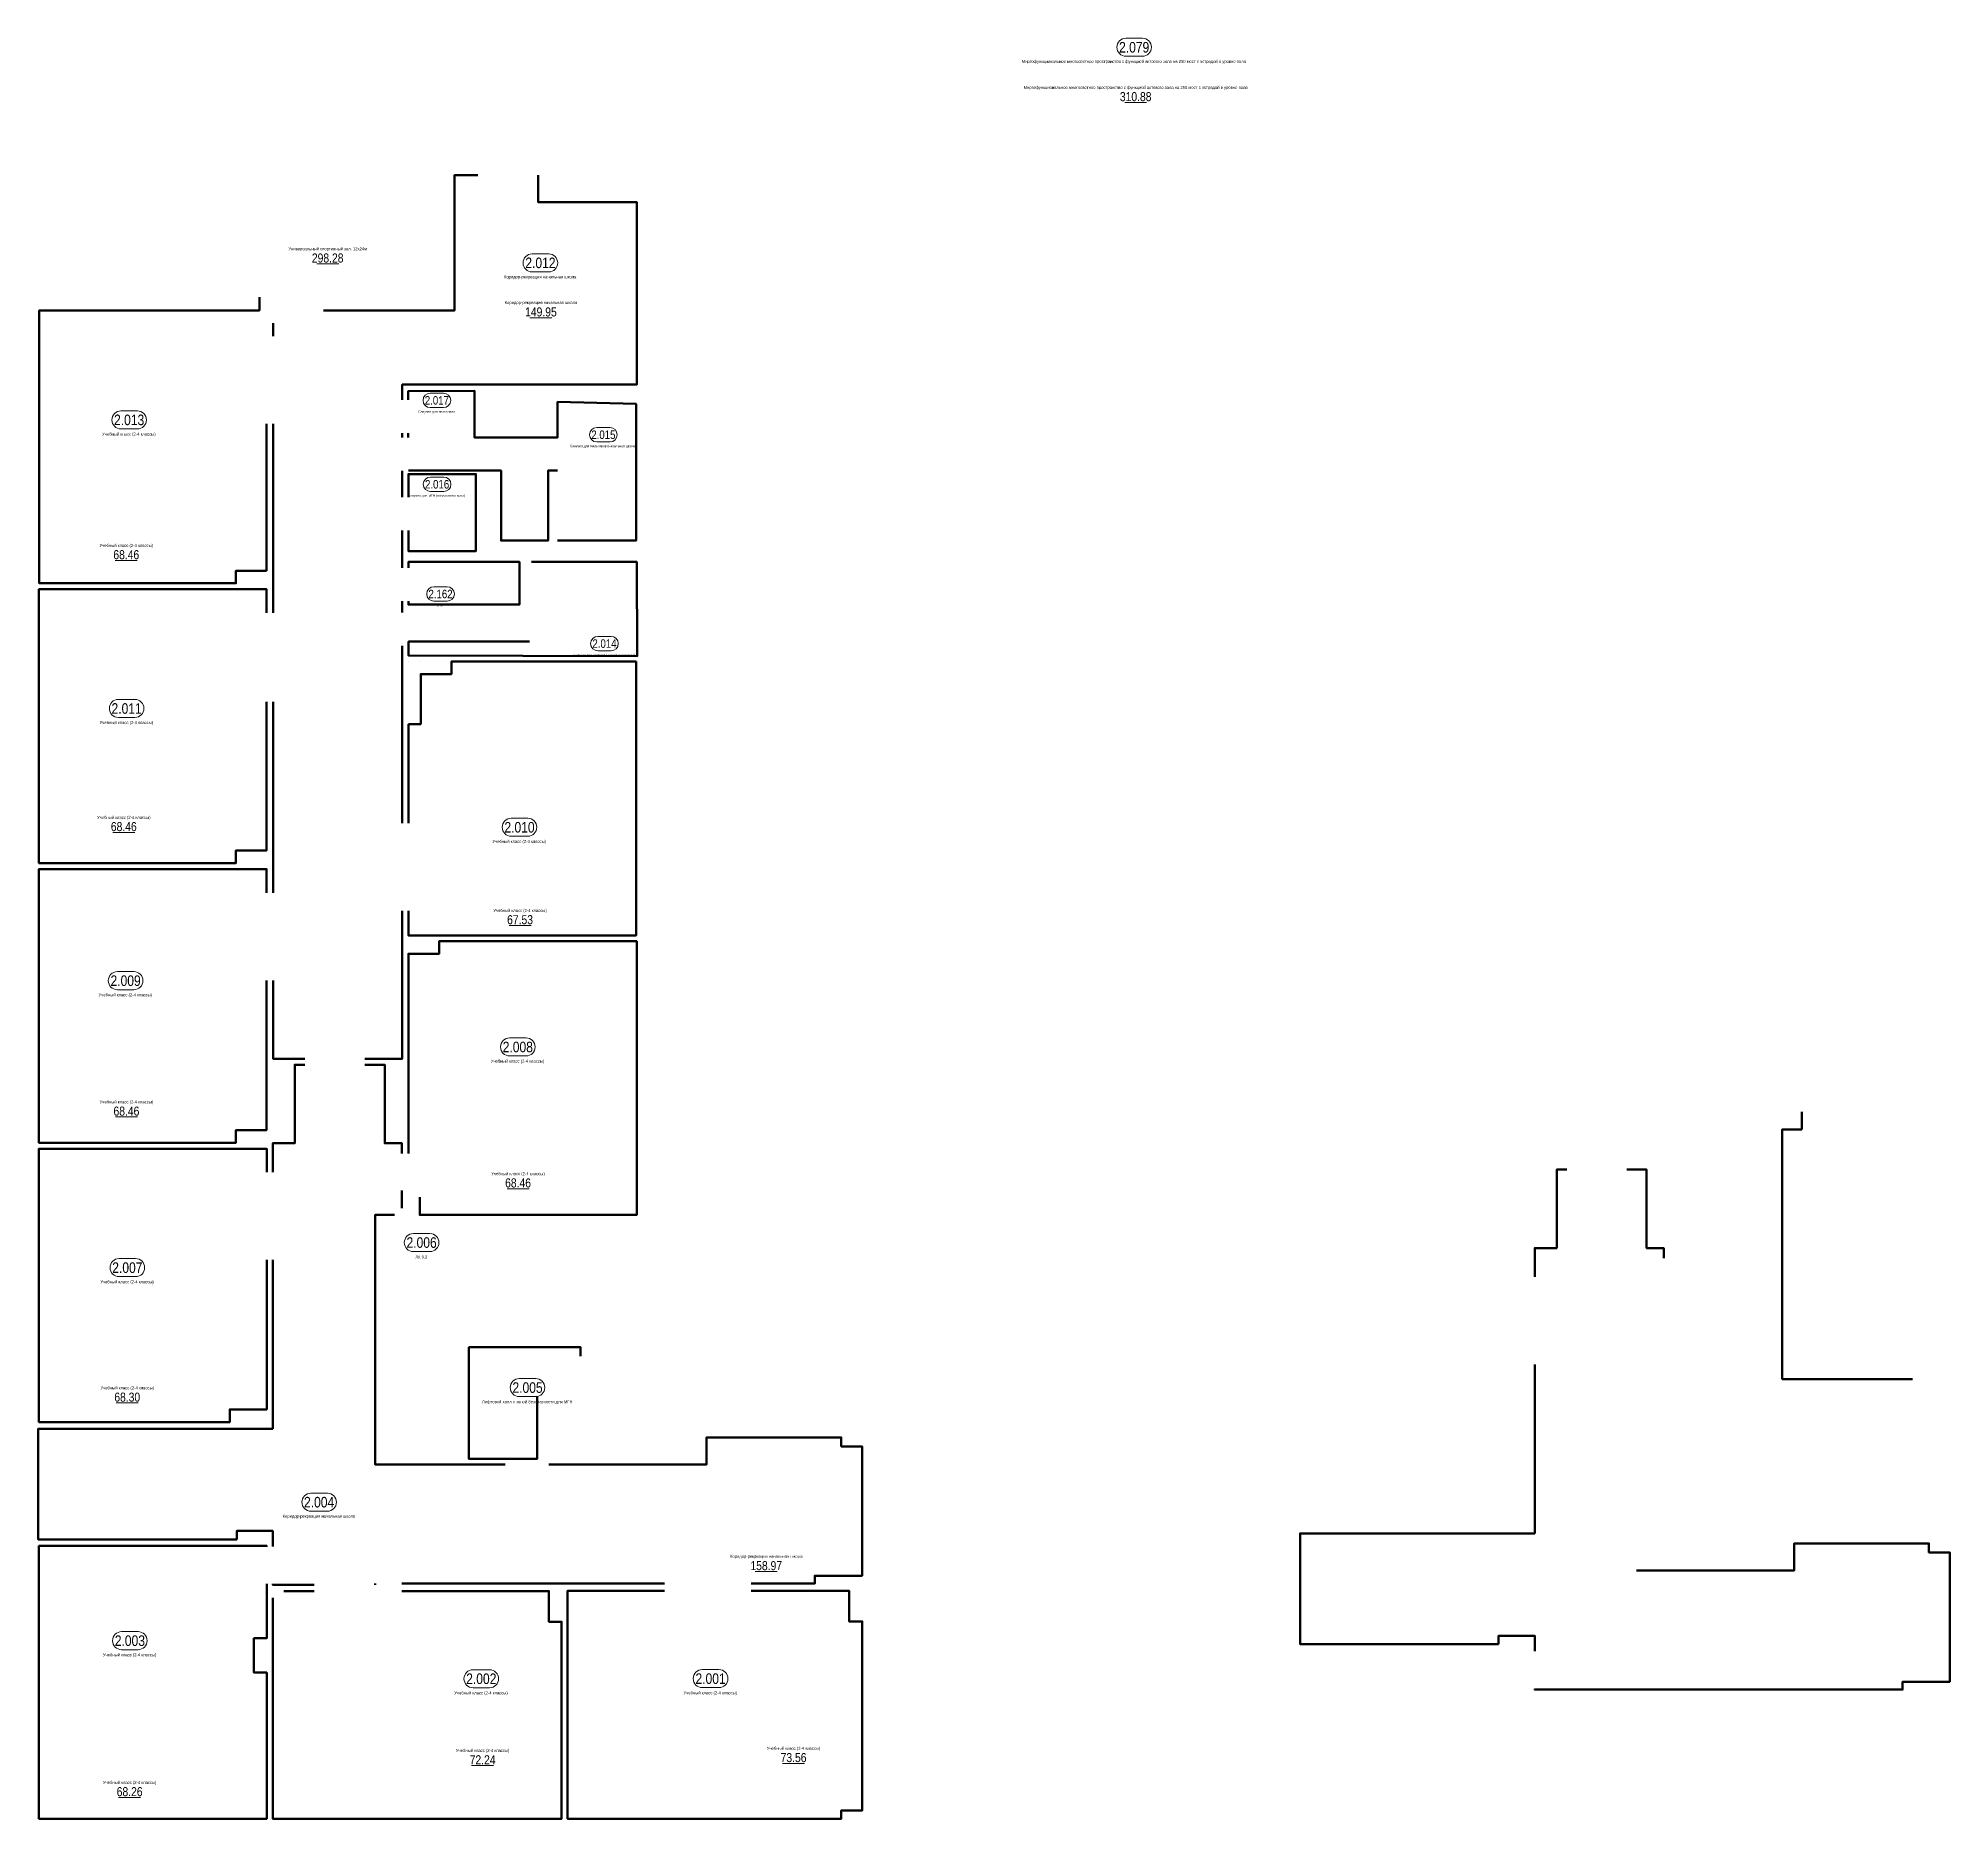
# Model space of a CAD drawing. Header units: millimetres. Extents: x 672974 to 830702, y 136033 to 223984.
# Drawn here: x 672974 to 736532, y 136033 to 195237 of the extents above; entities that cross this region are included whole.
import ezdxf
from ezdxf.enums import TextEntityAlignment as Align

# ---------------------------------------------------------------- set-up
doc = ezdxf.new("R2010")
doc.units = ezdxf.units.MM
doc.layers.get('Defpoints').update_dxf_attribs({"color": 140})
for name, color, linetype, lineweight in [('0) шт стен 2 эт', 150, 'Continuous', 60), ('АР_Area', 5, 'Continuous', 5), ('АР_площадь пом', 5, 'Continuous', 5)]:
    doc.layers.add(name, color=color, linetype=linetype, lineweight=lineweight)
doc.layers.add('A-AREA', color=7, linetype='Continuous', lineweight=15, true_color=0x7f7f7f)
doc.styles.add('style1', font='ARIALN.TTF')

# ---------------------------------------------------------------- blocks, each defined once
blk = doc.blocks.new('MOK-МаркаПом_овал_ареал')
for p, q in [((-2.75, 3), (2.75, 3)), ((-2.75, -3), (2.75, -3))]:
    blk.add_line(p, q)
for centre, radius, start, end in [((-2.75, 0), 3, 90, 270), ((-3.75, 0), 3.5, 0, 0.00095), ((2.75, 0), 3, 270, 90)]:
    blk.add_arc(centre, radius, start, end)
at = {"color": 0, "style": 'style1'}
blk.add_attdef('АР-ПОМЕЩЕНИЕ:НОМЕР', text='', height=3.5, dxfattribs=at).set_placement((0, 0), align=Align.MIDDLE)
at = {"layer": 'Defpoints', "color": 2, "style": 'style1'}
blk.add_attdef('АР-ПОМЕЩЕНИЕ:НАИМЕНОВАНИЕ', text='', height=1, dxfattribs=at).set_placement((-0.09, -4.81), align=Align.MIDDLE)
blk = doc.blocks.new('MOK-МаркаПомещения1')
at = {"layer": 'A-AREA', "color": 0}
blk.add_line((-3.65, -1.94), (3.65, -1.94), dxfattribs=at)
at = {"layer": 'A-AREA', "color": 0, "style": 'style1'}
blk.add_attdef('АР-ПОМЕЩЕНИЕ:ПЛОЩАДЬ', text='', height=3, dxfattribs=at).set_placement((0, 0), align=Align.MIDDLE)
at = {"layer": 'Defpoints', "style": 'style1', "flags": 8}
blk.add_attdef('АР-ПОМЕЩЕНИЕ:НАИМЕНОВАНИЕ', text='', height=1, dxfattribs=at).set_placement((0, 2.96), align=Align.MIDDLE)

msp = doc.modelspace()

# ---------------------------------------------------------------- linework, layer by layer
at = {"layer": '0) шт стен 2 эт'}
for points in [[(682454, 186188), (685078, 186188), (686819, 186188), (686819, 190688), (687589, 190688)], [(689594, 190688), (689594, 189788), (692874, 189788), (692874, 186188), (692874, 183723), (685078, 183723), (685078, 183214)], [(680564, 177533), (679544, 177533), (679544, 177113), (673007, 177113), (673007, 186188), (680330, 186188), (680330, 186623)], [(680784, 185768), (680784, 185334)], [(685278, 183214), (685279, 183503), (687474, 183513), (687474, 181963), (690244, 181963), (690244, 183143), (692854, 183076), (692854, 178533), (690244, 178533)], [(680564, 177533), (680564, 182421)], [(680784, 182421), (680784, 176126)], [(685078, 181958), (685078, 182109)], [(685275, 181958), (685274, 182073), (685274, 182109)], [(685078, 179979), (685078, 180854)], [(690244, 180863), (689924, 180863), (689924, 178533), (688364, 178533), (688364, 180863), (685284, 180863)], [(685284, 179979), (685284, 180743), (687524, 180743), (687524, 178183), (685284, 178183), (685284, 178874)], [(685078, 177626), (685078, 178874)], [(685284, 176521), (685284, 176403), (688974, 176403), (688974, 177823), (685284, 177823), (685284, 177626)], [(689307, 175178), (685285, 175178), (685284, 175032), (685284, 174713), (692891, 174694), (692874, 177823), (689374, 177823)], [(680564, 176126), (680564, 176913), (672994, 176913), (672994, 167813), (679544, 167813), (679544, 168233), (680564, 168233), (680564, 173176)], [(685078, 176137), (685078, 176521)], [(685078, 169138), (685078, 175032)], [(685284, 174513), (685284, 174513)], [(685284, 166222), (685284, 165403), (692854, 165403), (692854, 174513), (686714, 174513), (686714, 174093), (685694, 174093), (685694, 172433), (685284, 172433)], [(685694, 174513), (685694, 174513)], [(680784, 173176), (680784, 166818)], [(685284, 172433), (685284, 169138)], [(680564, 166818), (680564, 167613), (672994, 167613), (672994, 158513), (679544, 158513), (679544, 158933), (680564, 158933), (680564, 163902)], [(683835, 161303), (685078, 161303), (685078, 166222)], [(685659, 156700), (685659, 156113), (692874, 156113), (692874, 165213), (686304, 165213), (686304, 164793), (685284, 164793), (685284, 158155)], [(680784, 163902), (680784, 161303), (681839, 161303)], [(681839, 161103), (681504, 161103), (681504, 158493), (680774, 158493), (680774, 157534)], [(685064, 158155), (685064, 158493), (684494, 158493), (684494, 161103), (683835, 161103)], [(731613, 158953), (731613, 159539)], [(735292, 150653), (730963, 150653), (730963, 158953), (731613, 158953)], [(680574, 157534), (680574, 158313), (672994, 158313), (672994, 149223), (679344, 149223), (679344, 149643), (680574, 149643), (680574, 154617)], [(723797, 157621), (723462, 157621), (723462, 155011), (722732, 155011), (722732, 154052)], [(727022, 154673), (727022, 155011), (726452, 155011), (726452, 157621), (725793, 157621)], [(685064, 156333), (685064, 156920)], [(688503, 147813), (684174, 147813), (684174, 156113), (684824, 156113)], [(680774, 154617), (680774, 149003)], [(689563, 150063), (689563, 148001), (688503, 148001), (687294, 148001), (687294, 151713), (691006, 151713), (691006, 151413)], [(722732, 151135), (722732, 145521)], [(679574, 145323), (672974, 145323), (672974, 149003), (680774, 149003)], [(689946, 147813), (695194, 147813), (695194, 148713), (699674, 148713), (699674, 148413), (700364, 148413), (700364, 147813), (700364, 144113), (698794, 144113), (698794, 143856), (696675, 143856)], [(679574, 145323), (679574, 145603), (680774, 145603), (680774, 145323)], [(680774, 145603), (680774, 145084)], [(680574, 145084), (680574, 145103), (672994, 145103), (672994, 136033), (680574, 136033), (680574, 140893), (680144, 140893), (680144, 142033), (680574, 142033), (680574, 143841)], [(680774, 145323), (680774, 145323)], [(721532, 141841), (714932, 141841), (714932, 145521), (722732, 145521)], [(726114, 144289), (731361, 144289), (731361, 145189), (735841, 145189), (735841, 144889), (736532, 144889), (736532, 144289), (736532, 140589), (734962, 140589), (734962, 140331), (732843, 140331)], [(680774, 143841), (680774, 143813), (682150, 143813)], [(684174, 143813), (684174, 143856)], [(693801, 143856), (685067, 143856)], [(685067, 143603), (689954, 143603), (689954, 142583), (690376, 142583), (690376, 136033), (680774, 136033), (680774, 143383)], [(681144, 143603), (682150, 143603)], [(693801, 143613), (690574, 143613), (690574, 136033), (699674, 136033), (699674, 136313), (700374, 136313), (700374, 142593), (699934, 142593), (699934, 143613), (696675, 143613)], [(721532, 141841), (721532, 142121), (722732, 142121), (722732, 141841)], [(722732, 142121), (722732, 141602)], [(722732, 141841), (722732, 141841)], [(722732, 140359), (722732, 140331), (724108, 140331)], [(732843, 140331), (724108, 140331)]]:
    msp.add_lwpolyline(points, dxfattribs=at)

# ---------------------------------------------------------------- block references
at = {"layer": 'АР_Area', "color": 18, "linetype": 'Continuous', "lineweight": 15, "true_color": 0x000000}
for p, xscale, yscale, zscale, values in [((709413, 194937), 100, 100, 100, {'АР-ПОМЕЩЕНИЕ:НОМЕР': '2.079', 'АР-ПОМЕЩЕНИЕ:НАИМЕНОВАНИЕ': 'Мнргофункциональное многосветное пространство с функцией актового зала на 250 мест с эстрадой в уровне пола'}), ((689671, 187768), 100, 100, 100, {'АР-ПОМЕЩЕНИЕ:НОМЕР': '2.012', 'АР-ПОМЕЩЕНИЕ:НАИМЕНОВАНИЕ': 'Коридор-рекреация начальная школа'}), ((686228, 183196), 80, 80, 80, {'АР-ПОМЕЩЕНИЕ:НОМЕР': '2.017', 'АР-ПОМЕЩЕНИЕ:НАИМЕНОВАНИЕ': 'Санузел для персонала'}), ((675996, 182547), 100, 100, 100, {'АР-ПОМЕЩЕНИЕ:НОМЕР': '2.013', 'АР-ПОМЕЩЕНИЕ:НАИМЕНОВАНИЕ': 'Учебный класс (2-4 классы)'}), ((691765, 182054), 80, 80, 80, {'АР-ПОМЕЩЕНИЕ:НОМЕР': '2.015', 'АР-ПОМЕЩЕНИЕ:НАИМЕНОВАНИЕ': 'Санузел для мальчиков (начальная школа)'}), ((686236, 180406), 80, 80, 80, {'АР-ПОМЕЩЕНИЕ:НОМЕР': '2.016', 'АР-ПОМЕЩЕНИЕ:НАИМЕНОВАНИЕ': 'санузел для МГН (начальная школа)'}), ((686350, 176758), 80, 80, 80, {'АР-ПОМЕЩЕНИЕ:НОМЕР': '2.162', 'АР-ПОМЕЩЕНИЕ:НАИМЕНОВАНИЕ': 'ПУИ'}), ((691801, 175109), 80, 80, 80, {'АР-ПОМЕЩЕНИЕ:НОМЕР': '2.014', 'АР-ПОМЕЩЕНИЕ:НАИМЕНОВАНИЕ': 'санузел для девочек (начальная школа)'}), ((675913, 172951), 100, 100, 100, {'АР-ПОМЕЩЕНИЕ:НОМЕР': '2.011', 'АР-ПОМЕЩЕНИЕ:НАИМЕНОВАНИЕ': 'Учебный класс (2-4 классы)'}), ((688976, 169001), 100, 100, 100, {'АР-ПОМЕЩЕНИЕ:НОМЕР': '2.010', 'АР-ПОМЕЩЕНИЕ:НАИМЕНОВАНИЕ': 'Учебный класс (2-4 классы)'}), ((675879, 163900), 100, 100, 100, {'АР-ПОМЕЩЕНИЕ:НОМЕР': '2.009', 'АР-ПОМЕЩЕНИЕ:НАИМЕНОВАНИЕ': 'Учебный класс (2-4 классы)'}), ((688919, 161696), 100, 100, 100, {'АР-ПОМЕЩЕНИЕ:НОМЕР': '2.008', 'АР-ПОМЕЩЕНИЕ:НАИМЕНОВАНИЕ': 'Учебный класс (2-4 классы)'}), ((685721, 155193), 100, 100, 100, {'АР-ПОМЕЩЕНИЕ:НОМЕР': '2.006', 'АР-ПОМЕЩЕНИЕ:НАИМЕНОВАНИЕ': 'ЛК 9.2'}), ((675937, 154359), 100, 100, 100, {'АР-ПОМЕЩЕНИЕ:НОМЕР': '2.007', 'АР-ПОМЕЩЕНИЕ:НАИМЕНОВАНИЕ': 'Учебный класс (2-4 классы)'}), ((689243, 150371), 100, 100, 100, {'АР-ПОМЕЩЕНИЕ:НОМЕР': '2.005', 'АР-ПОМЕЩЕНИЕ:НАИМЕНОВАНИЕ': 'Лифтовой холл с зоной безопасности для МГН'}), ((682313, 146560), 100, 100, 100, {'АР-ПОМЕЩЕНИЕ:НОМЕР': '2.004', 'АР-ПОМЕЩЕНИЕ:НАИМЕНОВАНИЕ': 'Коридор-рекреация начальная школа'}), ((676021, 141955), 100, 100, 100, {'АР-ПОМЕЩЕНИЕ:НОМЕР': '2.003', 'АР-ПОМЕЩЕНИЕ:НАИМЕНОВАНИЕ': 'Учебный класс (2-4 классы)'}), ((687705, 140689), 100, 100, 100, {'АР-ПОМЕЩЕНИЕ:НОМЕР': '2.002', 'АР-ПОМЕЩЕНИЕ:НАИМЕНОВАНИЕ': 'Учебный класс (2-4 классы)'}), ((695329, 140693), 100, 100, 100, {'АР-ПОМЕЩЕНИЕ:НОМЕР': '2.001', 'АР-ПОМЕЩЕНИЕ:НАИМЕНОВАНИЕ': 'Учебный класс (2-4 классы)'})]:
    msp.add_blockref('MOK-МаркаПом_овал_ареал', p, dxfattribs=dict(at, xscale=xscale, yscale=yscale, zscale=zscale)).add_auto_attribs(values)
at = {"layer": 'АР_площадь пом', "color": 18, "linetype": 'Continuous', "lineweight": 15, "true_color": 0x000000}
ref = msp.add_blockref('MOK-МаркаПомещения1', (709463, 193295), dxfattribs=dict(at, xscale=100, yscale=100, zscale=100))
ref.add_attrib('АР-ПОМЕЩЕНИЕ:НАИМЕНОВАНИЕ', 'Мнргофункциональное многосветное пространство с функцией актового зала на 250 мест с эстрадой в уровне пола', dxfattribs={"layer": 'Defpoints', "height": 100, "style": 'style1'}).set_placement((709463, 193591), align=Align.MIDDLE)
ref.add_attrib('АР-ПОМЕЩЕНИЕ:ПЛОЩАДЬ', '310.88', dxfattribs={"layer": 'A-AREA', "color": 0, "height": 300, "style": 'style1'}).set_placement((709463, 193295), align=Align.MIDDLE)
ref = msp.add_blockref('MOK-МаркаПомещения1', (682598, 187930), dxfattribs=dict(at, xscale=100, yscale=100, zscale=100))
ref.add_attrib('АР-ПОМЕЩЕНИЕ:НАИМЕНОВАНИЕ', 'Универсальный спортивный зал. 12х24м', dxfattribs={"layer": 'Defpoints', "height": 100, "style": 'style1'}).set_placement((682598, 188226), align=Align.MIDDLE)
ref.add_attrib('АР-ПОМЕЩЕНИЕ:ПЛОЩАДЬ', '298.28', dxfattribs={"layer": 'A-AREA', "color": 0, "height": 300, "style": 'style1'}).set_placement((682598, 187930), align=Align.MIDDLE)
ref = msp.add_blockref('MOK-МаркаПомещения1', (689688, 186137), dxfattribs=dict(at, xscale=100, yscale=100, zscale=100))
ref.add_attrib('АР-ПОМЕЩЕНИЕ:НАИМЕНОВАНИЕ', 'Коридор-рекреация начальная школа', dxfattribs={"layer": 'Defpoints', "height": 100, "style": 'style1'}).set_placement((689688, 186432), align=Align.MIDDLE)
ref.add_attrib('АР-ПОМЕЩЕНИЕ:ПЛОЩАДЬ', '149.95', dxfattribs={"layer": 'A-AREA', "color": 0, "height": 300, "style": 'style1'}).set_placement((689688, 186137), align=Align.MIDDLE)
ref = msp.add_blockref('MOK-МаркаПомещения1', (675901, 178065), dxfattribs=dict(at, xscale=100, yscale=100, zscale=100))
ref.add_attrib('АР-ПОМЕЩЕНИЕ:НАИМЕНОВАНИЕ', 'Учебный класс (2-4 классы)', dxfattribs={"layer": 'Defpoints', "height": 100, "style": 'style1'}).set_placement((675901, 178361), align=Align.MIDDLE)
ref.add_attrib('АР-ПОМЕЩЕНИЕ:ПЛОЩАДЬ', '68.46', dxfattribs={"layer": 'A-AREA', "color": 0, "height": 300, "style": 'style1'}).set_placement((675901, 178065), align=Align.MIDDLE)
ref = msp.add_blockref('MOK-МаркаПомещения1', (675818, 169024), dxfattribs=dict(at, xscale=100, yscale=100, zscale=100))
ref.add_attrib('АР-ПОМЕЩЕНИЕ:НАИМЕНОВАНИЕ', 'Учебный класс (2-4 классы)', dxfattribs={"layer": 'Defpoints', "height": 100, "style": 'style1'}).set_placement((675818, 169319), align=Align.MIDDLE)
ref.add_attrib('АР-ПОМЕЩЕНИЕ:ПЛОЩАДЬ', '68.46', dxfattribs={"layer": 'A-AREA', "color": 0, "height": 300, "style": 'style1'}).set_placement((675818, 169024), align=Align.MIDDLE)
ref = msp.add_blockref('MOK-МаркаПомещения1', (688994, 165928), dxfattribs=dict(at, xscale=100, yscale=100, zscale=100))
ref.add_attrib('АР-ПОМЕЩЕНИЕ:НАИМЕНОВАНИЕ', 'Учебный класс (2-4 классы)', dxfattribs={"layer": 'Defpoints', "height": 100, "style": 'style1'}).set_placement((688994, 166223), align=Align.MIDDLE)
ref.add_attrib('АР-ПОМЕЩЕНИЕ:ПЛОЩАДЬ', '67.53', dxfattribs={"layer": 'A-AREA', "color": 0, "height": 300, "style": 'style1'}).set_placement((688994, 165928), align=Align.MIDDLE)
ref = msp.add_blockref('MOK-МаркаПомещения1', (675906, 159563), dxfattribs=dict(at, xscale=100, yscale=100, zscale=100))
ref.add_attrib('АР-ПОМЕЩЕНИЕ:НАИМЕНОВАНИЕ', 'Учебный класс (2-4 классы)', dxfattribs={"layer": 'Defpoints', "height": 100, "style": 'style1'}).set_placement((675906, 159858), align=Align.MIDDLE)
ref.add_attrib('АР-ПОМЕЩЕНИЕ:ПЛОЩАДЬ', '68.46', dxfattribs={"layer": 'A-AREA', "color": 0, "height": 300, "style": 'style1'}).set_placement((675906, 159563), align=Align.MIDDLE)
ref = msp.add_blockref('MOK-МаркаПомещения1', (688927, 157176), dxfattribs=dict(at, xscale=100, yscale=100, zscale=100))
ref.add_attrib('АР-ПОМЕЩЕНИЕ:НАИМЕНОВАНИЕ', 'Учебный класс (2-4 классы)', dxfattribs={"layer": 'Defpoints', "height": 100, "style": 'style1'}).set_placement((688927, 157472), align=Align.MIDDLE)
ref.add_attrib('АР-ПОМЕЩЕНИЕ:ПЛОЩАДЬ', '68.46', dxfattribs={"layer": 'A-AREA', "color": 0, "height": 300, "style": 'style1'}).set_placement((688927, 157176), align=Align.MIDDLE)
ref = msp.add_blockref('MOK-МаркаПомещения1', (675933, 150053), dxfattribs=dict(at, xscale=100, yscale=100, zscale=100))
ref.add_attrib('АР-ПОМЕЩЕНИЕ:НАИМЕНОВАНИЕ', 'Учебный класс (2-4 классы)', dxfattribs={"layer": 'Defpoints', "height": 100, "style": 'style1'}).set_placement((675933, 150349), align=Align.MIDDLE)
ref.add_attrib('АР-ПОМЕЩЕНИЕ:ПЛОЩАДЬ', '68.30', dxfattribs={"layer": 'A-AREA', "color": 0, "height": 300, "style": 'style1'}).set_placement((675933, 150053), align=Align.MIDDLE)
ref = msp.add_blockref('MOK-МаркаПомещения1', (697180, 144450), dxfattribs=dict(at, xscale=100, yscale=100, zscale=100))
ref.add_attrib('АР-ПОМЕЩЕНИЕ:НАИМЕНОВАНИЕ', 'Коридор-рекреация начальная школа', dxfattribs={"layer": 'Defpoints', "height": 100, "style": 'style1'}).set_placement((697180, 144745), align=Align.MIDDLE)
ref.add_attrib('АР-ПОМЕЩЕНИЕ:ПЛОЩАДЬ', '158.97', dxfattribs={"layer": 'A-AREA', "color": 0, "height": 300, "style": 'style1'}).set_placement((697180, 144450), align=Align.MIDDLE)
ref = msp.add_blockref('MOK-МаркаПомещения1', (687750, 137997), dxfattribs=dict(at, xscale=100, yscale=100, zscale=100))
ref.add_attrib('АР-ПОМЕЩЕНИЕ:НАИМЕНОВАНИЕ', 'Учебный класс (2-4 классы)', dxfattribs={"layer": 'Defpoints', "height": 100, "style": 'style1'}).set_placement((687750, 138293), align=Align.MIDDLE)
ref.add_attrib('АР-ПОМЕЩЕНИЕ:ПЛОЩАДЬ', '72.24', dxfattribs={"layer": 'A-AREA', "color": 0, "height": 300, "style": 'style1'}).set_placement((687750, 137997), align=Align.MIDDLE)
ref = msp.add_blockref('MOK-МаркаПомещения1', (698088, 138069), dxfattribs=dict(at, xscale=100, yscale=100, zscale=100))
ref.add_attrib('АР-ПОМЕЩЕНИЕ:НАИМЕНОВАНИЕ', 'Учебный класс (2-4 классы)', dxfattribs={"layer": 'Defpoints', "height": 100, "style": 'style1'}).set_placement((698088, 138365), align=Align.MIDDLE)
ref.add_attrib('АР-ПОМЕЩЕНИЕ:ПЛОЩАДЬ', '73.56', dxfattribs={"layer": 'A-AREA', "color": 0, "height": 300, "style": 'style1'}).set_placement((698088, 138069), align=Align.MIDDLE)
ref = msp.add_blockref('MOK-МаркаПомещения1', (676013, 136935), dxfattribs=dict(at, xscale=100, yscale=100, zscale=100))
ref.add_attrib('АР-ПОМЕЩЕНИЕ:НАИМЕНОВАНИЕ', 'Учебный класс (2-4 классы)', dxfattribs={"layer": 'Defpoints', "height": 100, "style": 'style1'}).set_placement((676013, 137230), align=Align.MIDDLE)
ref.add_attrib('АР-ПОМЕЩЕНИЕ:ПЛОЩАДЬ', '68.26', dxfattribs={"layer": 'A-AREA', "color": 0, "height": 300, "style": 'style1'}).set_placement((676013, 136935), align=Align.MIDDLE)

doc.saveas('drawing.dxf')
